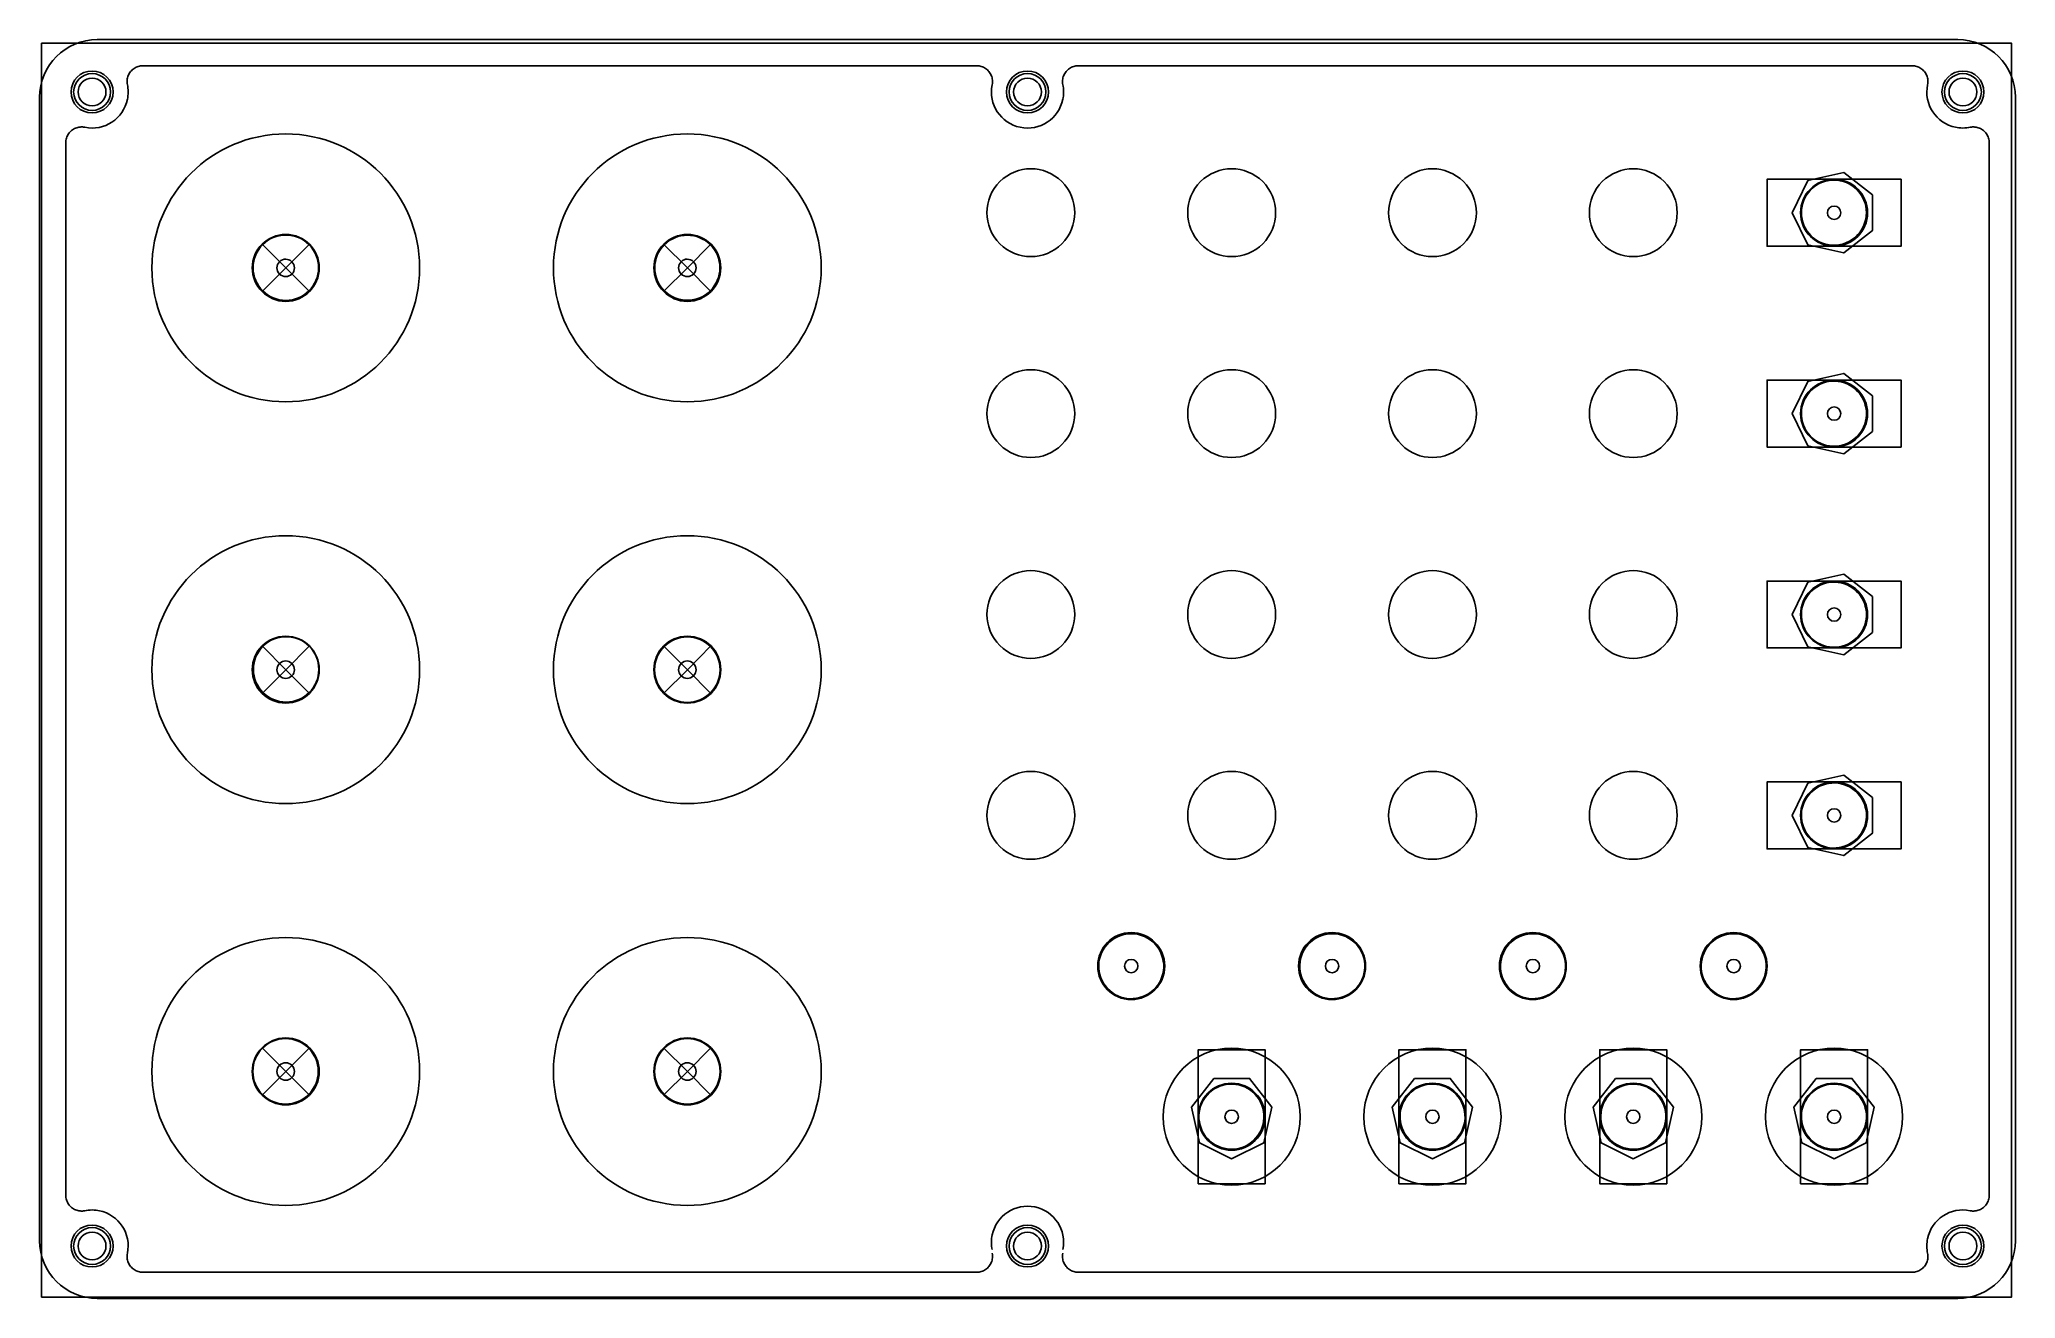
# Model space of a CAD drawing. Extents: x 8 to 196, y 4 to 123.
import ezdxf

# ---------------------------------------------------------------- set-up
doc = ezdxf.new("R2010")
doc.units = 0
doc.layers.add('knobs', color=7, linetype='CONTINUOUS')
doc.layers.add('pilot_hole_vectors', color=7, linetype='CONTINUOUS')

msp = doc.modelspace()

# ---------------------------------------------------------------- linework, layer by layer
at = {"layer": 'knobs', "color": 7}
for points in [[(190.429661, 123.429762), (13.945523, 123.429762)], [(18.264651, 120.940844), (18.154232, 120.936964), (18.044518, 120.924616), (17.935863, 120.904508), (17.829324, 120.876286), (17.724901, 120.840302), (17.623301, 120.796911), (17.525229, 120.745758), (17.43139, 120.687902), (17.342138, 120.623344), (17.257824, 120.552083), (17.178801, 120.474825), (17.105776, 120.391922), (17.039101, 120.30408), (16.979835, 120.2113), (16.926565, 120.114639), (16.881057, 120.014097), (16.842957, 119.91038), (16.812971, 119.804194), (16.790393, 119.696244), (16.776282, 119.58653), (16.770285, 119.476464), (16.772401, 119.366044), (16.782632, 119.25633), (16.801329, 119.147675)], [(18.264651, 120.940844), (97.370129, 120.940844)], [(98.833734, 119.147851), (98.852431, 119.256507), (98.862309, 119.36622), (98.864778, 119.476287), (98.858428, 119.586001), (98.844317, 119.695715), (98.822445, 119.804018), (98.792106, 119.909851), (98.754006, 120.013215), (98.70885, 120.113757), (98.655934, 120.210418), (98.595961, 120.302845), (98.529639, 120.39104), (98.456614, 120.474295), (98.378298, 120.551201), (98.293984, 120.622462), (98.204378, 120.687373), (98.110186, 120.745582), (98.012467, 120.796734), (97.910867, 120.840126), (97.806092, 120.876109), (97.6992, 120.904332), (97.590192, 120.924793), (97.480831, 120.93714), (97.370059, 120.94102)], [(107.005302, 120.940844), (106.894882, 120.936964), (106.784816, 120.924616), (106.67616, 120.904508), (106.569974, 120.876286), (106.465552, 120.840302), (106.363952, 120.796911), (106.265174, 120.745758), (106.172041, 120.687902), (106.082788, 120.623344), (105.998121, 120.552083), (105.919452, 120.474825), (105.846427, 120.391922), (105.779399, 120.30408), (105.71978, 120.2113), (105.667216, 120.114639), (105.621707, 120.014097), (105.583607, 119.91038), (105.553621, 119.804194), (105.530691, 119.696244), (105.516932, 119.58653), (105.510935, 119.476464), (105.512699, 119.366044), (105.523282, 119.25633), (105.54198, 119.147675)], [(107.005302, 120.940844), (186.11078, 120.940844)], [(187.574384, 119.147851), (187.593081, 119.256507), (187.602606, 119.36622), (187.605428, 119.476287), (187.599078, 119.586001), (187.584615, 119.695715), (187.562742, 119.804018), (187.533109, 119.909851), (187.494303, 120.013215), (187.449501, 120.113757), (187.396584, 120.210418), (187.336612, 120.302845), (187.269937, 120.39104), (187.197617, 120.474295), (187.118948, 120.551201), (187.034281, 120.622462), (186.945381, 120.687373), (186.850837, 120.745582), (186.753117, 120.796734), (186.651165, 120.840126), (186.54639, 120.876109), (186.439498, 120.904332), (186.331548, 120.924793), (186.221128, 120.93714), (186.111062, 120.94102)], [(8.461627, 117.957896), (8.461627, 9.52071)], [(195.913592, 9.520781), (195.913592, 117.957967)], [(12.753522, 115.109145), (12.644161, 115.12749), (12.534447, 115.13772), (12.424027, 115.139837), (12.313961, 115.133487), (12.204247, 115.119729), (12.095944, 115.097504), (11.989405, 115.067517), (11.886041, 115.029417), (11.7855, 114.984615), (11.688133, 114.931698), (11.595352, 114.871726), (11.507158, 114.805756), (11.423902, 114.733084), (11.346644, 114.654767), (11.275383, 114.570806), (11.210119, 114.481201), (11.151911, 114.387362), (11.100758, 114.289642), (11.057013, 114.188395), (11.02103, 114.083973), (10.992808, 113.977081), (10.972347, 113.868426), (10.96, 113.759065), (10.955766, 113.648645)], [(193.419347, 113.64861), (193.415114, 113.759029), (193.402767, 113.868391), (193.383364, 113.976693), (193.354436, 114.082879), (193.318806, 114.187654), (193.274708, 114.288902), (193.223556, 114.386621), (193.1657, 114.48046), (193.101142, 114.56936), (193.029528, 114.653321), (192.95227, 114.732343), (192.868661, 114.805015), (192.781172, 114.871338), (192.688392, 114.930957), (192.591025, 114.983874), (192.490483, 115.029382), (192.386414, 115.067482), (192.280228, 115.097468), (192.172278, 115.119693), (192.061858, 115.133452), (191.951792, 115.139802), (191.841372, 115.137685), (191.731306, 115.127454), (191.621592, 115.10911)], [(10.955696, 13.830596), (10.955696, 113.648716)], [(193.419347, 113.64861), (193.419347, 13.830491)], [(10.955696, 13.830596), (10.959929, 13.720177), (10.972276, 13.610816), (10.992385, 13.502513), (11.020607, 13.396327), (11.05659, 13.291905), (11.100335, 13.190657), (11.151487, 13.092585), (11.209343, 12.999099), (11.274607, 12.910199), (11.345868, 12.825885), (11.423479, 12.746863), (11.506382, 12.674191), (11.594223, 12.607516), (11.687004, 12.548249), (11.784018, 12.495332), (11.884912, 12.449824), (11.988629, 12.412077), (12.095168, 12.382091), (12.203118, 12.359513), (12.313185, 12.345402), (12.423604, 12.339405), (12.534023, 12.341521), (12.64409, 12.351752), (12.753451, 12.370449)], [(191.621662, 12.370555), (191.731376, 12.351505), (191.840737, 12.341627), (191.951157, 12.339511), (192.061223, 12.345508), (192.170937, 12.359619), (192.279593, 12.381491), (192.385779, 12.41183), (192.489143, 12.449577), (192.589685, 12.495086), (192.687051, 12.547649), (192.780537, 12.606916), (192.868732, 12.673591), (192.951635, 12.746263), (193.02854, 12.82458), (193.100154, 12.908541), (193.165065, 12.998147), (193.223626, 13.091986), (193.274779, 13.189705), (193.318171, 13.290952), (193.354507, 13.395374), (193.382729, 13.502619), (193.402837, 13.610569), (193.415185, 13.720283), (193.419418, 13.830702)], [(16.801329, 8.331532), (16.782632, 8.222523), (16.772754, 8.113162), (16.770285, 8.003448), (16.776282, 7.893029), (16.790393, 7.783668), (16.812618, 7.675718), (16.842957, 7.569532), (16.880704, 7.466168), (16.92586, 7.365979), (16.979129, 7.268965), (17.038749, 7.176184), (17.105424, 7.08799), (17.178096, 7.005087), (17.256765, 6.927829), (17.341079, 6.856921), (17.430685, 6.792009), (17.524524, 6.733801), (17.622596, 6.682648), (17.724196, 6.638551), (17.828971, 6.603273), (17.93551, 6.575051), (18.044165, 6.55459), (18.154232, 6.542243), (18.264651, 6.538009)], [(97.370059, 6.538009), (97.480831, 6.542243), (97.590192, 6.55459), (97.698848, 6.574698), (97.805386, 6.602921), (97.910161, 6.638551), (98.011761, 6.681943), (98.109481, 6.733448), (98.203673, 6.791304), (98.292925, 6.856215), (98.377239, 6.927476), (98.456261, 7.004382), (98.529286, 7.087637), (98.595609, 7.175479), (98.655228, 7.267554), (98.708145, 7.364568), (98.753653, 7.465109), (98.791753, 7.568826), (98.822092, 7.675012), (98.844317, 7.782962), (98.858428, 7.892323), (98.864778, 8.002743), (98.862661, 8.113162), (98.852431, 8.222523), (98.833734, 8.331532)], [(105.541838, 8.331532), (105.523141, 8.222523), (105.512558, 8.113162), (105.510794, 8.003448), (105.517144, 7.893029), (105.530902, 7.783668), (105.552775, 7.675718), (105.583466, 7.569532), (105.621213, 7.466168), (105.666722, 7.365979), (105.718933, 7.268965), (105.779258, 7.176184), (105.84558, 7.08799), (105.918605, 7.005087), (105.997275, 6.927829), (106.081236, 6.856921), (106.171194, 6.792009), (106.265386, 6.733801), (106.363105, 6.682648), (106.464352, 6.638551), (106.56948, 6.603273), (106.676019, 6.575051), (106.784675, 6.55459), (106.894388, 6.542243), (107.005161, 6.538009)], [(186.110921, 6.538009), (186.22134, 6.542243), (186.330701, 6.55459), (186.43971, 6.574698), (186.545543, 6.602921), (186.651023, 6.638551), (186.752271, 6.681943), (186.850343, 6.733448), (186.943829, 6.791304), (187.033435, 6.856215), (187.117748, 6.927476), (187.196771, 7.004382), (187.269796, 7.087637), (187.336118, 7.175479), (187.39609, 7.267554), (187.449007, 7.364568), (187.494515, 7.465109), (187.532968, 7.568826), (187.562601, 7.675012), (187.584826, 7.782962), (187.59929, 7.892323), (187.605287, 8.002743), (187.603171, 8.113162), (187.59294, 8.222523), (187.574243, 8.331532)], [(97.370059, 6.538009), (18.264581, 6.538009)], [(186.110921, 6.538009), (107.005443, 6.538009)], [(13.945523, 4.049974), (190.429661, 4.049974)]]:
    msp.add_lwpolyline(points, dxfattribs=at)
for points in [[(14.764426, 118.455207), (14.764426, 118.455207)], [(15.194709, 118.455207), (15.194709, 118.455207)], [(15.441406, 118.455207), (15.441406, 118.455207)], [(103.505111, 118.455207), (103.505111, 118.455207)], [(103.935041, 118.455207), (103.935041, 118.455207)], [(104.181704, 118.455207), (104.181704, 118.455207)], [(192.245232, 118.455207), (192.245232, 118.455207)], [(192.675868, 118.455207), (192.675868, 118.455207)], [(192.92253, 118.455207), (192.92253, 118.455207)], [(14.764426, 9.023646), (14.764426, 9.023646)], [(15.194709, 9.023646), (15.194709, 9.023646)], [(15.441406, 9.023646), (15.441406, 9.023646)], [(103.505111, 9.023646), (103.505111, 9.023646)], [(103.935041, 9.023646), (103.935041, 9.023646)], [(104.181704, 9.023646), (104.181704, 9.023646)], [(192.245232, 9.023646), (192.245232, 9.023646)], [(192.675868, 9.023646), (192.675868, 9.023646)], [(192.92253, 9.023646), (192.92253, 9.023646)]]:
    msp.add_lwpolyline(points, close=True, dxfattribs=at)
at = {"layer": 'knobs', "color": 1}
for points in [[(31.817315, 114.475944), (31.817315, 114.475944)], [(69.917315, 114.475944), (69.917315, 114.475944)], [(182.335775, 108.702983), (179.616917, 110.816827), (176.225664, 110.062236), (174.716481, 107.00718), (176.225664, 103.952125), (179.616917, 103.196827), (182.335775, 105.31173), (182.335775, 108.702983), (182.335775, 108.702983)], [(178.706009, 107.641228), (178.706009, 107.641228)], [(31.817315, 104.950592), (31.817315, 104.950592)], [(69.917315, 104.950592), (69.917315, 104.950592)], [(178.703963, 103.832321), (178.703963, 103.832321)], [(32.401092, 102.359368), (32.401092, 102.359368)], [(70.501092, 102.359368), (70.501092, 102.359368)], [(182.335775, 89.652983), (179.616917, 91.766827), (176.225664, 91.012236), (174.716481, 87.95718), (176.225664, 84.902125), (179.616917, 84.146827), (182.335775, 86.26173), (182.335775, 89.652983), (182.335775, 89.652983)], [(178.706009, 88.591228), (178.706009, 88.591228)], [(178.703963, 84.782321), (178.703963, 84.782321)], [(31.817315, 76.37665), (31.817315, 76.37665)], [(69.917315, 76.376297), (69.917315, 76.376297)], [(182.335775, 70.602983), (179.616917, 72.716827), (176.225664, 71.962236), (174.716481, 68.90718), (176.225664, 65.852125), (179.616917, 65.096827), (182.335775, 67.21173), (182.335775, 70.602983), (182.335775, 70.602983)], [(178.706009, 69.541228), (178.706009, 69.541228)], [(31.817315, 66.851297), (31.817315, 66.851297)], [(69.917315, 66.850944), (69.917315, 66.850944)], [(178.703963, 65.732321), (178.703963, 65.732321)], [(32.401092, 64.260074), (32.401092, 64.260074)], [(70.501092, 64.259721), (70.501092, 64.259721)], [(182.335775, 51.553336), (179.616917, 53.66718), (176.225664, 52.912589), (174.716481, 49.857533), (176.225664, 46.802477), (179.616917, 46.04718), (182.335775, 48.162436), (182.335775, 51.553336), (182.335775, 51.553336)], [(178.705339, 50.493627), (178.705339, 50.493627)], [(178.703963, 46.682674), (178.703963, 46.682674)], [(31.817315, 38.27665), (31.817315, 38.27665)], [(69.917315, 38.27665), (69.917315, 38.27665)], [(112.66421, 35.571197), (112.66421, 35.571197)], [(115.204633, 35.571197), (115.204633, 35.571197)], [(131.71421, 35.571197), (131.71421, 35.571197)], [(134.254633, 35.571197), (134.254633, 35.571197)], [(150.76421, 35.571197), (150.76421, 35.571197)], [(153.304633, 35.571197), (153.304633, 35.571197)], [(169.81421, 35.571197), (169.81421, 35.571197)], [(172.354633, 35.571197), (172.354633, 35.571197)], [(31.817315, 28.751297), (31.817315, 28.751297)], [(69.917315, 28.751297), (69.917315, 28.751297)], [(121.554633, 27.785991), (121.554633, 27.785991)], [(140.605339, 27.785991), (140.605339, 27.785991)], [(159.655339, 27.785991), (159.655339, 27.785991)], [(178.705339, 27.785991), (178.705339, 27.785991)], [(32.401092, 26.159897), (32.401092, 26.159897)], [(70.501092, 26.159897), (70.501092, 26.159897)], [(119.858972, 24.915509), (117.744422, 22.196651), (118.499013, 18.805398), (121.554069, 17.296215), (124.609125, 18.805398), (125.364069, 22.196651), (123.249519, 24.915509), (119.858972, 24.915509), (119.858972, 24.915509)], [(138.908972, 24.915509), (136.794422, 22.196651), (137.549013, 18.805398), (140.604069, 17.296215), (143.659125, 18.805398), (144.414069, 22.196651), (142.299519, 24.915509), (138.908972, 24.915509), (138.908972, 24.915509)], [(157.958972, 24.915509), (155.844422, 22.196651), (156.599013, 18.805398), (159.654069, 17.296215), (162.709125, 18.805398), (163.464069, 22.196651), (161.349519, 24.915509), (157.958972, 24.915509), (157.958972, 24.915509)], [(177.008972, 24.915509), (174.894422, 22.196651), (175.649013, 18.805398), (178.704069, 17.296215), (181.759125, 18.805398), (182.514069, 22.196651), (180.399519, 24.915509), (177.008972, 24.915509), (177.008972, 24.915509)], [(122.18921, 21.283344), (122.18921, 21.283344)], [(124.728963, 21.283697), (124.728963, 21.283697)], [(141.23921, 21.283344), (141.23921, 21.283344)], [(143.778963, 21.283697), (143.778963, 21.283697)], [(160.28854, 21.283344), (160.28854, 21.283344)], [(162.828963, 21.283697), (162.828963, 21.283697)], [(179.33921, 21.283344), (179.33921, 21.283344)], [(181.878963, 21.283697), (181.878963, 21.283697)]]:
    msp.add_lwpolyline(points, close=True, dxfattribs=at)
at = {"layer": 'knobs', "color": 4}
for points in [[(172.354069, 103.832321), (185.054069, 103.832321), (185.054069, 110.182321), (172.354069, 110.182321), (172.354069, 103.832321), (172.354069, 103.832321)], [(172.354069, 84.782321), (185.054069, 84.782321), (185.054069, 91.132321), (172.354069, 91.132321), (172.354069, 84.782321), (172.354069, 84.782321)], [(172.354069, 65.732321), (185.054069, 65.732321), (185.054069, 72.082321), (172.354069, 72.082321), (172.354069, 65.732321), (172.354069, 65.732321)], [(172.354069, 46.682674), (185.054069, 46.682674), (185.054069, 53.032674), (172.354069, 53.032674), (172.354069, 46.682674), (172.354069, 46.682674)], [(118.379069, 14.933732), (124.729069, 14.933732), (124.729069, 27.633732), (118.379069, 27.633732), (118.379069, 14.933732), (118.379069, 14.933732)], [(137.429069, 14.933732), (143.779069, 14.933732), (143.779069, 27.633732), (137.429069, 27.633732), (137.429069, 14.933732), (137.429069, 14.933732)], [(156.479069, 14.933732), (162.829069, 14.933732), (162.829069, 27.633732), (156.479069, 27.633732), (156.479069, 14.933732), (156.479069, 14.933732)], [(175.529069, 14.933732), (181.879069, 14.933732), (181.879069, 27.633732), (175.529069, 27.633732), (175.529069, 14.933732), (175.529069, 14.933732)]]:
    msp.add_lwpolyline(points, close=True, dxfattribs=at)
at = {"layer": 'knobs', "color": 1}
for points in [[(31.817668, 101.775274), (29.571885, 104.020705)], [(31.817668, 101.775274), (34.062393, 104.020705)], [(69.917668, 101.775274), (67.671885, 104.020705)], [(69.917668, 101.775274), (72.162393, 104.020705)], [(31.817668, 101.775274), (29.571885, 99.530549)], [(31.817668, 101.775274), (34.062393, 99.530549)], [(69.917668, 101.775274), (67.671885, 99.530549)], [(69.917668, 101.775274), (72.162393, 99.530549)], [(31.817668, 63.675944), (29.571885, 65.921375)], [(31.817668, 63.675944), (34.062393, 65.921375)], [(69.917668, 63.675592), (67.671885, 65.921022)], [(69.917668, 63.675592), (72.162393, 65.921022)], [(31.817668, 63.675944), (29.571885, 61.431219)], [(31.817668, 63.675944), (34.062393, 61.431219)], [(69.917668, 63.675592), (67.671885, 61.430867)], [(69.917668, 63.675592), (72.162393, 61.430867)], [(31.817668, 25.575944), (29.571885, 27.821022)], [(31.817668, 25.575944), (34.062393, 27.821022)], [(69.917668, 25.575944), (67.671885, 27.821022)], [(69.917668, 25.575944), (72.162393, 27.821022)], [(31.817668, 25.575944), (29.571885, 23.331219)], [(31.817668, 25.575944), (34.062393, 23.331219)], [(69.917668, 25.575944), (67.671885, 23.331219)], [(69.917668, 25.575944), (72.162393, 23.331219)]]:
    msp.add_lwpolyline(points, dxfattribs=at)
at = {"layer": 'knobs', "color": 7}
for points in [[(13.945523, 123.429762), (10.916925, 123.429762), (8.461592, 120.980073), (8.461592, 117.957826)], [(195.913592, 117.957896), (195.913592, 120.980144), (193.458611, 123.429832), (190.429661, 123.429832)], [(13.447153, 120.444874), (12.345781, 120.444874), (11.453253, 119.55411), (11.453253, 118.455207)], [(13.447048, 120.198635), (12.4822, 120.198635), (11.699739, 119.41829), (11.699739, 118.455207)], [(15.194709, 118.455207), (15.194709, 119.41829), (14.412248, 120.198635), (13.447048, 120.198635)], [(15.441406, 118.455207), (15.441406, 119.55411), (14.548526, 120.444874), (13.447153, 120.444874)], [(102.188156, 120.444874), (101.086784, 120.444874), (100.193904, 119.55411), (100.193904, 118.455207)], [(102.187733, 120.198635), (101.222886, 120.198635), (100.440425, 119.41829), (100.440425, 118.455207)], [(103.935041, 118.455207), (103.935041, 119.41829), (103.152933, 120.198635), (102.187733, 120.198635)], [(104.181704, 118.455207), (104.181704, 119.55411), (103.288823, 120.444874), (102.188156, 120.444874)], [(190.92863, 120.444874), (189.827611, 120.444874), (188.934378, 119.55411), (188.934378, 118.455207)], [(190.92856, 120.198635), (189.96336, 120.198635), (189.181251, 119.41829), (189.181251, 118.455207)], [(192.675868, 118.455207), (192.675868, 119.41829), (191.893054, 120.198635), (190.92856, 120.198635)], [(192.92253, 118.455207), (192.92253, 119.55411), (192.02965, 120.444874), (190.92863, 120.444874)], [(11.453253, 118.455207), (11.453253, 117.356304), (12.345781, 116.465541), (13.447153, 116.465541)], [(11.699739, 118.455207), (11.699739, 117.492477), (12.4822, 116.711779), (13.447048, 116.711779)], [(13.447153, 119.769657), (12.719726, 119.769657), (12.130234, 119.181224), (12.130234, 118.455207)], [(12.130234, 118.455207), (12.130234, 117.729543), (12.720078, 117.14111), (13.447153, 117.14111)], [(13.447048, 116.711779), (14.412248, 116.711779), (15.194709, 117.492477), (15.194709, 118.455207)], [(14.764426, 118.455207), (14.764426, 119.181224), (14.174581, 119.769657), (13.447153, 119.769657)], [(13.447153, 117.14111), (14.174581, 117.141463), (14.764426, 117.729896), (14.764426, 118.455207)], [(13.447153, 116.465541), (14.548526, 116.465541), (15.441406, 117.356304), (15.441406, 118.455207)], [(16.801294, 117.763092), (16.895838, 118.129276), (16.895838, 118.781562), (16.801294, 119.147392)], [(98.833734, 119.147851), (98.450617, 117.299648), (99.641595, 115.491309), (101.494031, 115.109251)], [(100.193904, 118.455207), (100.193904, 117.356304), (101.086784, 116.465541), (102.188156, 116.465541)], [(100.440425, 118.455207), (100.440425, 117.492477), (101.222886, 116.711779), (102.187733, 116.711779)], [(102.188192, 119.769657), (101.460764, 119.769657), (100.871272, 119.181224), (100.871272, 118.455207)], [(100.871272, 118.455207), (100.871272, 117.729543), (101.461117, 117.14111), (102.188192, 117.14111)], [(102.187733, 116.711779), (103.152933, 116.711779), (103.935041, 117.492477), (103.935041, 118.455207)], [(102.188156, 116.465541), (103.288823, 116.465541), (104.181704, 117.356304), (104.181704, 118.455207)], [(103.505111, 118.455207), (103.505111, 119.181224), (102.915267, 119.769657), (102.188192, 119.769657)], [(102.188192, 117.14111), (102.915267, 117.141463), (103.505111, 117.729896), (103.505111, 118.455207)], [(105.541803, 117.763198), (105.636348, 118.129382), (105.636348, 118.781668), (105.541803, 119.147498)], [(187.574384, 119.147851), (187.191267, 117.299648), (188.381892, 115.491309), (190.234681, 115.109251)], [(188.934378, 118.455207), (188.934378, 117.356304), (189.827611, 116.465541), (190.92863, 116.465541)], [(189.181251, 118.455207), (189.181251, 117.492477), (189.96336, 116.711779), (190.92856, 116.711779)], [(190.928666, 119.769657), (190.200885, 119.769657), (189.611041, 119.181224), (189.611041, 118.455207)], [(189.611041, 118.455207), (189.611041, 117.729543), (190.200885, 117.14111), (190.928666, 117.14111)], [(190.92856, 116.711779), (191.893054, 116.711779), (192.675868, 117.492477), (192.675868, 118.455207)], [(190.92863, 116.465541), (192.02965, 116.465893), (192.92253, 117.356304), (192.92253, 118.455207)], [(192.245232, 118.455207), (192.245232, 119.181224), (191.655388, 119.769657), (190.928666, 119.769657)], [(190.928666, 117.14111), (191.655388, 117.141463), (192.245232, 117.729896), (192.245232, 118.455207)], [(12.753522, 115.109145), (14.605605, 114.727087), (16.418177, 115.91489), (16.801294, 117.763092)], [(101.494031, 115.109251), (103.346114, 114.727193), (105.158686, 115.914995), (105.541803, 117.763198)], [(190.234681, 115.109251), (190.601217, 115.014354), (191.255267, 115.014354), (191.622509, 115.109251)], [(14.141032, 12.369779), (13.774143, 12.464676), (13.120446, 12.464676), (12.753557, 12.369779)], [(16.801329, 8.331532), (17.184446, 10.179382), (15.993468, 11.987368), (14.141032, 12.369779)], [(102.881541, 12.722557), (101.029105, 13.104968), (99.216886, 11.916459), (98.833769, 10.068962)], [(105.541838, 8.684309), (105.924955, 10.532159), (104.733977, 12.340146), (102.881541, 12.722557)], [(191.621662, 12.370555), (189.769579, 12.752261), (187.956654, 11.564458), (187.573537, 9.716961)], [(8.461627, 9.520781), (8.461627, 6.499592), (10.916961, 4.049197), (13.945558, 4.049197)], [(13.447153, 11.013666), (12.345781, 11.013666), (11.453253, 10.122902), (11.453253, 9.023646)], [(13.447048, 10.767074), (12.4822, 10.767074), (11.699739, 9.986377), (11.699739, 9.023646)], [(13.447153, 10.338096), (12.719726, 10.338096), (12.130234, 9.749663), (12.130234, 9.023646)], [(15.194709, 9.023646), (15.194709, 9.986377), (14.412248, 10.767074), (13.447048, 10.767074)], [(15.441406, 9.023646), (15.441406, 10.122196), (14.548526, 11.013666), (13.447153, 11.013666)], [(14.764426, 9.023646), (14.764426, 9.749663), (14.174581, 10.338096), (13.447153, 10.338096)], [(98.833769, 10.068962), (98.738872, 9.702779), (98.738872, 9.05014), (98.833769, 8.684309)], [(102.188156, 11.013666), (101.086784, 11.013666), (100.193904, 10.122902), (100.193904, 9.023646)], [(102.187733, 10.767074), (101.222886, 10.767074), (100.440425, 9.986377), (100.440425, 9.023646)], [(102.188192, 10.338096), (101.460764, 10.338096), (100.871272, 9.749663), (100.871272, 9.023646)], [(103.935041, 9.023646), (103.935041, 9.986377), (103.152933, 10.767074), (102.187733, 10.767074)], [(104.181704, 9.023646), (104.181704, 10.122196), (103.288823, 11.013666), (102.188156, 11.013666)], [(103.505111, 9.023646), (103.505111, 9.749663), (102.915267, 10.338096), (102.188192, 10.338096)], [(187.573537, 9.716961), (187.479346, 9.350424), (187.479346, 8.698138), (187.573537, 8.332308)], [(190.92863, 11.013666), (189.827611, 11.013666), (188.934378, 10.122902), (188.934378, 9.023646)], [(190.92856, 10.767074), (189.96336, 10.767074), (189.181251, 9.986377), (189.181251, 9.023646)], [(190.928666, 10.338096), (190.200885, 10.338096), (189.611041, 9.749663), (189.611041, 9.023646)], [(190.429661, 4.049974), (193.458611, 4.049974), (195.913592, 6.49931), (195.913592, 9.521557)], [(192.675868, 9.023646), (192.675868, 9.986377), (191.893054, 10.767074), (190.92856, 10.767074)], [(192.92253, 9.023646), (192.92253, 10.122196), (192.02965, 11.013666), (190.92863, 11.013666)], [(192.245232, 9.023646), (192.245232, 9.749663), (191.655388, 10.338096), (190.928666, 10.338096)], [(11.453253, 9.023646), (11.453253, 7.925096), (12.345781, 7.03398), (13.447153, 7.03398)], [(11.699739, 9.023646), (11.699739, 8.060916), (12.4822, 7.280219), (13.447048, 7.280219)], [(12.130234, 9.023646), (12.130234, 8.29763), (12.720078, 7.709196), (13.447153, 7.709196)], [(13.447048, 7.280219), (14.412248, 7.280219), (15.194709, 8.060916), (15.194709, 9.023646)], [(13.447153, 7.709196), (14.174581, 7.709902), (14.764426, 8.298335), (14.764426, 9.023646)], [(13.447153, 7.03398), (14.548526, 7.03398), (15.441406, 7.925096), (15.441406, 9.023646)], [(100.193904, 9.023646), (100.193904, 7.925096), (101.086784, 7.03398), (102.188156, 7.03398)], [(100.440425, 9.023646), (100.440425, 8.060916), (101.222886, 7.280219), (102.187733, 7.280219)], [(100.871272, 9.023646), (100.871272, 8.29763), (101.461117, 7.709196), (102.188192, 7.709196)], [(102.187733, 7.280219), (103.152933, 7.280219), (103.935041, 8.060916), (103.935041, 9.023646)], [(102.188156, 7.03398), (103.288823, 7.03398), (104.181704, 7.925096), (104.181704, 9.023646)], [(102.188192, 7.709196), (102.915267, 7.709902), (103.505111, 8.298335), (103.505111, 9.023646)], [(188.934378, 9.023646), (188.934378, 7.925096), (189.827611, 7.03398), (190.92863, 7.03398)], [(189.181251, 9.023646), (189.181251, 8.060916), (189.96336, 7.280219), (190.92856, 7.280219)], [(189.611041, 9.023646), (189.611041, 8.29763), (190.200885, 7.709196), (190.928666, 7.709196)], [(190.92856, 7.280219), (191.893054, 7.280219), (192.675868, 8.060916), (192.675868, 9.023646)], [(190.92863, 7.03398), (192.02965, 7.03398), (192.92253, 7.925096), (192.92253, 9.023646)], [(190.928666, 7.709196), (191.655388, 7.709902), (192.245232, 8.298335), (192.245232, 9.023646)]]:
    msp.add_open_spline(points, degree=3, dxfattribs=at)
at = {"layer": 'knobs', "color": 1}
for points in [[(19.117315, 101.775944), (19.117315, 108.789872), (24.803388, 114.475944), (31.817315, 114.475944)], [(31.817315, 114.475944), (38.831243, 114.475944), (44.517315, 108.789872), (44.517315, 101.775944)], [(57.217315, 101.775944), (57.217315, 108.789872), (62.903388, 114.475944), (69.917315, 114.475944)], [(69.917315, 114.475944), (76.931243, 114.475944), (82.617315, 108.789872), (82.617315, 101.775944)], [(178.703963, 110.182321), (176.950305, 110.182321), (175.528963, 108.76098), (175.528963, 107.007321)], [(181.878963, 107.007321), (181.878963, 108.76098), (180.457621, 110.182321), (178.703963, 110.182321)], [(175.528963, 107.007321), (175.528963, 105.254016), (176.950305, 103.832321), (178.703963, 103.832321)], [(178.706009, 107.641228), (178.355348, 107.641228), (178.070656, 107.356889), (178.070656, 107.006228)], [(178.070656, 107.006228), (178.070656, 106.655567), (178.355348, 106.371228), (178.706009, 106.371228)], [(178.703963, 103.832321), (180.457621, 103.832321), (181.878963, 105.253663), (181.878963, 107.007321)], [(179.340656, 107.006228), (179.339951, 107.356889), (179.05667, 107.641228), (178.706009, 107.641228)], [(178.706009, 106.371228), (179.05667, 106.371228), (179.340656, 106.655567), (179.340656, 107.006228)], [(28.642315, 101.775592), (28.642315, 103.52925), (30.063657, 104.950592), (31.817315, 104.950592)], [(31.817315, 104.950592), (33.570974, 104.950592), (34.992315, 103.52925), (34.992315, 101.775592)], [(66.742315, 101.775592), (66.742315, 103.52925), (68.163657, 104.950592), (69.917315, 104.950592)], [(69.917315, 104.950592), (71.670974, 104.950592), (73.092315, 103.52925), (73.092315, 101.775592)], [(31.817315, 89.075944), (24.803388, 89.075944), (19.117315, 94.762017), (19.117315, 101.775944)], [(31.817315, 98.600592), (30.063657, 98.600592), (28.642315, 100.021933), (28.642315, 101.775592)], [(31.231986, 102.360779), (30.908136, 102.036929), (30.910959, 101.513407), (31.233398, 101.190968)], [(32.401092, 102.359368), (32.079359, 102.681807), (31.555131, 102.683924), (31.231986, 102.360779)], [(44.517315, 101.775944), (44.517315, 94.762017), (38.831243, 89.075944), (31.817315, 89.075944)], [(34.992315, 101.775592), (34.992315, 100.021933), (33.570974, 98.600592), (31.817315, 98.600592)], [(32.402503, 101.190263), (32.726353, 101.513407), (32.723531, 102.036929), (32.401092, 102.359368)], [(69.917315, 89.075944), (62.903388, 89.075944), (57.217315, 94.762017), (57.217315, 101.775944)], [(69.917315, 98.600592), (68.163657, 98.600592), (66.742315, 100.021933), (66.742315, 101.775592)], [(69.331986, 102.360779), (69.008136, 102.036929), (69.010959, 101.513407), (69.333398, 101.190968)], [(70.501092, 102.359368), (70.179359, 102.681807), (69.655131, 102.683924), (69.331986, 102.360779)], [(82.617315, 101.775944), (82.617315, 94.762017), (76.931243, 89.075944), (69.917315, 89.075944)], [(73.092315, 101.775592), (73.092315, 100.021933), (71.670974, 98.600592), (69.917315, 98.600592)], [(70.502503, 101.190263), (70.826353, 101.513407), (70.823531, 102.036929), (70.501092, 102.359368)], [(31.233398, 101.190968), (31.555836, 100.869235), (32.079359, 100.866413), (32.402503, 101.190263)], [(69.333398, 101.190968), (69.655836, 100.869235), (70.179359, 100.866413), (70.502503, 101.190263)], [(178.703963, 91.132321), (176.950305, 91.132321), (175.528963, 89.71098), (175.528963, 87.957321)], [(181.878963, 87.957321), (181.878963, 89.71098), (180.457621, 91.132321), (178.703963, 91.132321)], [(178.706009, 88.591228), (178.355348, 88.591228), (178.070656, 88.306889), (178.070656, 87.956228)], [(179.340656, 87.956228), (179.339951, 88.306889), (179.05667, 88.591228), (178.706009, 88.591228)], [(175.528963, 87.957321), (175.528963, 86.204016), (176.950305, 84.782321), (178.703963, 84.782321)], [(178.070656, 87.956228), (178.070656, 87.605567), (178.355348, 87.321228), (178.706009, 87.321228)], [(178.703963, 84.782321), (180.457621, 84.782321), (181.878963, 86.203663), (181.878963, 87.957321)], [(178.706009, 87.321228), (179.05667, 87.321228), (179.340656, 87.605567), (179.340656, 87.956228)], [(19.117315, 63.67665), (19.117315, 70.690578), (24.803388, 76.37665), (31.817315, 76.37665)], [(31.817315, 76.37665), (38.831243, 76.37665), (44.517315, 70.690578), (44.517315, 63.67665)], [(57.217315, 63.676297), (57.217315, 70.690225), (62.903388, 76.376297), (69.917315, 76.376297)], [(69.917315, 76.376297), (76.931243, 76.376297), (82.617315, 70.690225), (82.617315, 63.676297)], [(178.703963, 72.082321), (176.950305, 72.082321), (175.528963, 70.66098), (175.528963, 68.907321)], [(181.878963, 68.907321), (181.878963, 70.66098), (180.457621, 72.082321), (178.703963, 72.082321)], [(178.706009, 69.541228), (178.355348, 69.541228), (178.070656, 69.256889), (178.070656, 68.906228)], [(179.340656, 68.906228), (179.339951, 69.256889), (179.05667, 69.541228), (178.706009, 69.541228)], [(175.528963, 68.907321), (175.528963, 67.154016), (176.950305, 65.732321), (178.703963, 65.732321)], [(178.070656, 68.906228), (178.070656, 68.555567), (178.355348, 68.271228), (178.706009, 68.271228)], [(178.703963, 65.732321), (180.457621, 65.732321), (181.878963, 67.153663), (181.878963, 68.907321)], [(178.706009, 68.271228), (179.05667, 68.271228), (179.340656, 68.555567), (179.340656, 68.906228)], [(28.642315, 63.676297), (28.642315, 65.429956), (30.063657, 66.851297), (31.817315, 66.851297)], [(31.817315, 66.851297), (33.570974, 66.851297), (34.992315, 65.429956), (34.992315, 63.676297)], [(66.742315, 63.675944), (66.742315, 65.429603), (68.163657, 66.850944), (69.917315, 66.850944)], [(69.917315, 66.850944), (71.670974, 66.850944), (73.092315, 65.429603), (73.092315, 63.675944)], [(31.231986, 64.261485), (30.908136, 63.937635), (30.910959, 63.414113), (31.233398, 63.091674)], [(32.401092, 64.260074), (32.079359, 64.582513), (31.555131, 64.584629), (31.231986, 64.261485)], [(32.402503, 63.090968), (32.726353, 63.414113), (32.723531, 63.937635), (32.401092, 64.260074)], [(69.331986, 64.261132), (69.008136, 63.937282), (69.010959, 63.41376), (69.333398, 63.091321)], [(70.501092, 64.259721), (70.179359, 64.58216), (69.655131, 64.584277), (69.331986, 64.261132)], [(70.502503, 63.090616), (70.826353, 63.41376), (70.823531, 63.937282), (70.501092, 64.259721)], [(31.817315, 50.97665), (24.803388, 50.97665), (19.117315, 56.662722), (19.117315, 63.67665)], [(31.817315, 60.501297), (30.063657, 60.501297), (28.642315, 61.922639), (28.642315, 63.676297)], [(31.233398, 63.091674), (31.555836, 62.769941), (32.079359, 62.767118), (32.402503, 63.090968)], [(44.517315, 63.67665), (44.517315, 56.662722), (38.831243, 50.97665), (31.817315, 50.97665)], [(34.992315, 63.676297), (34.992315, 61.922639), (33.570974, 60.501297), (31.817315, 60.501297)], [(69.917315, 50.976297), (62.903388, 50.976297), (57.217315, 56.662017), (57.217315, 63.676297)], [(69.917315, 60.500944), (68.163657, 60.500944), (66.742315, 61.922286), (66.742315, 63.675944)], [(69.333398, 63.091321), (69.655836, 62.769588), (70.179359, 62.766766), (70.502503, 63.090616)], [(82.617315, 63.676297), (82.617315, 56.662017), (76.931243, 50.976297), (69.917315, 50.976297)], [(73.092315, 63.675944), (73.092315, 61.922286), (71.670974, 60.500944), (69.917315, 60.500944)], [(178.703963, 53.032674), (176.950305, 53.032674), (175.528963, 51.611332), (175.528963, 49.857674)], [(181.878963, 49.857674), (181.878963, 51.611332), (180.457621, 53.032674), (178.703963, 53.032674)], [(175.528963, 49.857674), (175.528963, 48.104369), (176.950305, 46.682674), (178.703963, 46.682674)], [(178.705339, 50.493627), (178.354678, 50.493627), (178.069986, 50.209288), (178.069986, 49.858627)], [(178.069986, 49.858627), (178.069986, 49.507965), (178.354678, 49.223274), (178.705339, 49.223274)], [(178.703963, 46.682674), (180.457621, 46.682674), (181.878963, 48.103663), (181.878963, 49.857674)], [(179.339986, 49.858627), (179.339986, 50.209288), (179.056, 50.493627), (178.705339, 50.493627)], [(178.705339, 49.223274), (179.056, 49.223274), (179.339986, 49.507965), (179.339986, 49.858627)], [(19.117315, 25.57665), (19.117315, 32.590578), (24.803388, 38.27665), (31.817315, 38.27665)], [(31.817315, 38.27665), (38.831243, 38.27665), (44.517315, 32.590578), (44.517315, 25.57665)], [(57.217315, 25.57665), (57.217315, 32.590578), (62.903388, 38.27665), (69.917315, 38.27665)], [(69.917315, 38.27665), (76.931243, 38.27665), (82.617315, 32.590578), (82.617315, 25.57665)], [(112.029633, 38.746197), (110.275622, 38.746197), (108.854633, 37.324856), (108.854633, 35.571197)], [(115.204633, 35.571197), (115.204633, 37.324856), (113.783292, 38.746197), (112.029633, 38.746197)], [(131.079633, 38.746197), (129.325975, 38.746197), (127.904633, 37.324856), (127.904633, 35.571197)], [(134.254633, 35.571197), (134.254633, 37.324856), (132.833292, 38.746197), (131.079633, 38.746197)], [(150.129633, 38.746197), (148.375975, 38.746197), (146.954633, 37.324856), (146.954633, 35.571197)], [(153.304633, 35.571197), (153.304633, 37.324856), (151.883292, 38.746197), (150.129633, 38.746197)], [(169.179633, 38.746197), (167.425975, 38.746197), (166.004633, 37.324856), (166.004633, 35.571197)], [(172.354633, 35.571197), (172.354633, 37.324856), (170.933292, 38.746197), (169.179633, 38.746197)], [(112.029563, 36.20655), (111.678902, 36.20655), (111.393857, 35.921858), (111.393857, 35.571197)], [(112.66421, 35.571197), (112.66421, 35.921858), (112.380224, 36.20655), (112.029563, 36.20655)], [(131.079563, 36.20655), (130.728902, 36.20655), (130.44421, 35.921858), (130.44421, 35.571197)], [(131.71421, 35.571197), (131.71421, 35.921858), (131.430224, 36.20655), (131.079563, 36.20655)], [(150.129563, 36.20655), (149.778902, 36.20655), (149.49421, 35.921858), (149.49421, 35.571197)], [(150.76421, 35.571197), (150.76421, 35.921858), (150.480224, 36.20655), (150.129563, 36.20655)], [(169.179563, 36.20655), (168.828902, 36.20655), (168.54421, 35.921858), (168.54421, 35.571197)], [(169.81421, 35.571197), (169.81421, 35.921858), (169.530224, 36.20655), (169.179563, 36.20655)], [(108.854633, 35.571197), (108.854633, 33.817539), (110.275622, 32.396197), (112.029633, 32.396197)], [(111.393857, 35.571197), (111.393857, 35.220536), (111.678902, 34.93655), (112.029563, 34.93655)], [(112.029563, 34.93655), (112.380224, 34.93655), (112.66421, 35.220536), (112.66421, 35.571197)], [(112.029633, 32.396197), (113.783292, 32.396197), (115.204633, 33.817539), (115.204633, 35.571197)], [(127.904633, 35.571197), (127.904633, 33.817539), (129.325975, 32.396197), (131.079633, 32.396197)], [(130.44421, 35.571197), (130.44421, 35.220536), (130.728902, 34.93655), (131.079563, 34.93655)], [(131.079563, 34.93655), (131.430224, 34.93655), (131.71421, 35.220536), (131.71421, 35.571197)], [(131.079633, 32.396197), (132.833292, 32.396197), (134.254633, 33.817539), (134.254633, 35.571197)], [(146.954633, 35.571197), (146.954633, 33.817539), (148.375975, 32.396197), (150.129633, 32.396197)], [(149.49421, 35.571197), (149.49421, 35.220536), (149.778902, 34.93655), (150.129563, 34.93655)], [(150.129563, 34.93655), (150.480224, 34.93655), (150.76421, 35.220536), (150.76421, 35.571197)], [(150.129633, 32.396197), (151.883292, 32.396197), (153.304633, 33.817539), (153.304633, 35.571197)], [(166.004633, 35.571197), (166.004633, 33.817539), (167.425975, 32.396197), (169.179633, 32.396197)], [(168.54421, 35.571197), (168.54421, 35.220536), (168.828902, 34.93655), (169.179563, 34.93655)], [(169.179563, 34.93655), (169.530224, 34.93655), (169.81421, 35.220536), (169.81421, 35.571197)], [(169.179633, 32.396197), (170.933292, 32.396197), (172.354633, 33.817539), (172.354633, 35.571197)], [(28.642315, 25.576297), (28.642315, 27.329956), (30.063657, 28.751297), (31.817315, 28.751297)], [(31.817315, 28.751297), (33.570974, 28.751297), (34.992315, 27.329956), (34.992315, 25.576297)], [(66.742315, 25.576297), (66.742315, 27.329956), (68.163657, 28.751297), (69.917315, 28.751297)], [(69.917315, 28.751297), (71.670974, 28.751297), (73.092315, 27.329956), (73.092315, 25.576297)], [(32.401092, 26.159897), (32.079359, 26.482336), (31.555131, 26.484453), (31.231986, 26.161309)], [(70.501092, 26.159897), (70.179359, 26.482336), (69.655131, 26.484453), (69.331986, 26.161309)], [(115.052233, 21.283591), (115.052233, 24.874869), (117.963356, 27.785991), (121.554633, 27.785991)], [(121.554633, 27.785991), (125.145911, 27.785991), (128.057033, 24.874869), (128.057033, 21.283591)], [(134.102939, 21.283591), (134.102939, 24.874869), (137.014061, 27.785991), (140.605339, 27.785991)], [(140.605339, 27.785991), (144.196617, 27.785991), (147.107739, 24.874869), (147.107739, 21.283591)], [(153.152939, 21.283591), (153.152939, 24.874869), (156.064061, 27.785991), (159.655339, 27.785991)], [(159.655339, 27.785991), (163.246617, 27.785991), (166.157739, 24.874869), (166.157739, 21.283591)], [(172.202939, 21.283591), (172.202939, 24.874869), (175.114061, 27.785991), (178.705339, 27.785991)], [(178.705339, 27.785991), (182.296617, 27.785991), (185.207739, 24.874869), (185.207739, 21.283591)], [(31.817315, 12.87665), (24.803388, 12.87665), (19.117315, 18.562722), (19.117315, 25.57665)], [(31.817315, 22.401297), (30.063657, 22.401297), (28.642315, 23.822639), (28.642315, 25.576297)], [(31.231986, 26.161309), (30.908136, 25.837459), (30.910959, 25.314289), (31.233398, 24.991497)], [(31.233398, 24.991497), (31.555836, 24.669764), (32.079359, 24.667295), (32.402503, 24.991145)], [(44.517315, 25.57665), (44.517315, 18.562722), (38.831243, 12.87665), (31.817315, 12.87665)], [(34.992315, 25.576297), (34.992315, 23.822639), (33.570974, 22.401297), (31.817315, 22.401297)], [(32.402503, 24.991145), (32.726353, 25.314289), (32.723531, 25.837459), (32.401092, 26.159897)], [(69.917315, 12.87665), (62.903388, 12.87665), (57.217315, 18.562722), (57.217315, 25.57665)], [(69.917315, 22.401297), (68.163657, 22.401297), (66.742315, 23.822639), (66.742315, 25.576297)], [(69.331986, 26.161309), (69.008136, 25.837459), (69.010959, 25.314289), (69.333398, 24.991497)], [(69.333398, 24.991497), (69.655836, 24.669764), (70.179359, 24.667295), (70.502503, 24.991145)], [(82.617315, 25.57665), (82.617315, 18.562722), (76.931243, 12.87665), (69.917315, 12.87665)], [(73.092315, 25.576297), (73.092315, 23.822639), (71.670974, 22.401297), (69.917315, 22.401297)], [(70.502503, 24.991145), (70.826353, 25.314289), (70.823531, 25.837459), (70.501092, 26.159897)], [(121.553963, 24.458697), (119.800305, 24.458697), (118.378963, 23.037356), (118.378963, 21.283697)], [(124.728963, 21.283697), (124.728963, 23.037356), (123.307621, 24.458697), (121.553963, 24.458697)], [(140.603963, 24.458697), (138.850305, 24.458697), (137.428963, 23.037356), (137.428963, 21.283697)], [(143.778963, 21.283697), (143.778963, 23.037356), (142.357621, 24.458697), (140.603963, 24.458697)], [(159.653963, 24.458697), (157.900305, 24.458697), (156.478963, 23.037356), (156.478963, 21.283697)], [(162.828963, 21.283697), (162.828963, 23.037356), (161.407621, 24.458697), (159.653963, 24.458697)], [(178.703963, 24.458697), (176.950305, 24.458697), (175.528963, 23.037356), (175.528963, 21.283697)], [(181.878963, 21.283697), (181.878963, 23.037356), (180.457621, 24.458697), (178.703963, 24.458697)], [(121.554633, 14.781544), (117.963356, 14.781544), (115.052233, 17.692666), (115.052233, 21.283591)], [(118.378963, 21.283697), (118.378963, 19.530039), (119.800305, 18.108697), (121.553963, 18.108697)], [(121.554563, 21.918697), (121.203902, 21.918697), (120.91921, 21.633653), (120.91921, 21.283344)], [(120.91921, 21.283344), (120.91921, 20.932683), (121.203902, 20.648344), (121.554563, 20.648344)], [(121.553963, 18.108697), (123.307621, 18.108697), (124.728963, 19.530039), (124.728963, 21.283697)], [(122.18921, 21.283344), (122.18921, 21.633653), (121.905224, 21.918697), (121.554563, 21.918697)], [(121.554563, 20.648344), (121.905224, 20.648344), (122.18921, 20.932683), (122.18921, 21.283344)], [(128.057033, 21.283591), (128.057033, 17.692666), (125.145911, 14.781544), (121.554633, 14.781544)], [(140.605339, 14.781544), (137.014061, 14.781544), (134.102939, 17.692666), (134.102939, 21.283591)], [(137.428963, 21.283697), (137.428963, 19.530039), (138.850305, 18.108697), (140.603963, 18.108697)], [(140.603857, 21.918697), (140.253196, 21.918697), (139.96921, 21.633653), (139.96921, 21.283344)], [(139.96921, 21.283344), (139.96921, 20.932683), (140.253196, 20.648344), (140.603857, 20.648344)], [(141.23921, 21.283344), (141.23921, 21.633653), (140.954518, 21.918697), (140.603857, 21.918697)], [(140.603857, 20.648344), (140.954518, 20.648344), (141.23921, 20.932683), (141.23921, 21.283344)], [(140.603963, 18.108697), (142.357621, 18.108697), (143.778963, 19.530039), (143.778963, 21.283697)], [(147.107739, 21.283591), (147.107739, 17.692666), (144.196617, 14.781544), (140.605339, 14.781544)], [(159.655339, 14.781544), (156.064061, 14.781544), (153.152939, 17.692666), (153.152939, 21.283591)], [(156.478963, 21.283697), (156.478963, 19.530039), (157.900305, 18.108697), (159.653963, 18.108697)], [(159.653187, 21.918697), (159.302526, 21.918697), (159.01854, 21.633653), (159.01854, 21.283344)], [(159.01854, 21.283344), (159.01854, 20.932683), (159.302526, 20.648344), (159.653187, 20.648344)], [(160.28854, 21.283344), (160.28854, 21.633653), (160.003848, 21.918697), (159.653187, 21.918697)], [(159.653187, 20.648344), (160.003848, 20.648344), (160.28854, 20.932683), (160.28854, 21.283344)], [(159.653963, 18.108697), (161.407621, 18.108697), (162.828963, 19.530039), (162.828963, 21.283697)], [(166.157739, 21.283591), (166.157739, 17.692666), (163.246617, 14.781544), (159.655339, 14.781544)], [(178.705339, 14.781544), (175.114061, 14.781544), (172.202939, 17.692666), (172.202939, 21.283591)], [(175.528963, 21.283697), (175.528963, 19.530039), (176.950305, 18.108697), (178.703963, 18.108697)], [(178.703857, 21.918697), (178.353196, 21.918697), (178.06921, 21.633653), (178.06921, 21.283344)], [(178.06921, 21.283344), (178.06921, 20.932683), (178.353196, 20.648344), (178.703857, 20.648344)], [(179.33921, 21.283344), (179.33921, 21.633653), (179.054518, 21.918697), (178.703857, 21.918697)], [(178.703857, 20.648344), (179.054518, 20.648344), (179.33921, 20.932683), (179.33921, 21.283344)], [(178.703963, 18.108697), (180.457621, 18.108697), (181.878963, 19.530039), (181.878963, 21.283697)], [(185.207739, 21.283591), (185.207739, 17.692666), (182.296617, 14.781544), (178.705339, 14.781544)]]:
    msp.add_open_spline(points, degree=3, dxfattribs=at)
at = {"layer": 'pilot_hole_vectors', "color": 1}
for points in [[(8.659282, 123.073741), (195.550607, 123.073741), (195.550607, 4.186476), (8.659282, 4.186476), (8.659282, 123.073741)], [(181.774143, 107.014566), (181.774143, 107.014566)], [(105.448916, 104.063707), (105.448916, 104.063707)], [(124.498916, 104.063707), (124.498916, 104.063707)], [(143.548916, 104.06371), (143.548916, 104.06371)], [(162.598916, 104.063707), (162.598916, 104.063707)], [(34.930032, 101.790627), (34.930032, 101.790627)], [(73.000878, 101.790619), (73.000878, 101.790619)], [(181.669015, 88.752875), (181.669015, 88.752875)], [(105.448916, 85.013707), (105.448916, 85.013707)], [(124.498916, 85.013707), (124.498916, 85.013707)], [(143.548916, 85.013707), (143.548916, 85.013707)], [(162.598916, 85.013707), (162.598916, 85.013707)], [(181.669015, 69.692633), (181.669015, 69.692633)], [(105.448916, 65.963707), (105.448916, 65.963707)], [(124.498916, 65.963707), (124.498916, 65.963707)], [(143.548916, 65.963707), (143.548916, 65.963707)], [(162.598916, 65.963707), (162.598916, 65.963707)], [(34.957103, 63.702142), (34.957103, 63.702142)], [(73.018517, 63.675071), (73.018517, 63.675071)], [(181.669015, 50.646931), (181.669015, 50.646931)], [(105.448916, 46.913707), (105.448916, 46.913707)], [(124.498916, 46.913707), (124.498916, 46.913707)], [(143.548916, 46.913707), (143.548916, 46.913707)], [(162.598916, 46.913707), (162.598916, 46.913707)], [(115.006405, 36.356499), (115.006405, 36.356499)], [(134.08119, 36.356499), (134.08119, 36.356499)], [(153.126892, 36.356499), (153.126892, 36.356499)], [(172.160706, 36.356499), (172.160706, 36.356499)], [(34.902964, 25.586586), (34.902964, 25.586586)], [(73.018517, 25.586586), (73.018517, 25.586586)], [(124.514714, 22.09292), (124.514714, 22.09292)], [(143.589499, 22.09292), (143.589499, 22.09292)], [(162.635201, 22.09292), (162.635201, 22.09292)], [(181.669015, 22.09292), (181.669015, 22.09292)]]:
    msp.add_lwpolyline(points, close=True, dxfattribs=at)
for points in [[(99.559996, 109.952626), (101.18736, 111.57999), (103.821552, 111.57999), (105.449621, 109.952626)], [(118.609643, 109.952626), (120.236655, 111.57999), (122.871905, 111.57999), (124.498916, 109.952626)], [(137.659643, 109.952629), (139.28736, 111.580699), (141.921905, 111.580699), (143.549621, 109.952629)], [(156.709643, 109.952626), (158.336655, 111.57999), (160.971905, 111.57999), (162.598916, 109.952626)], [(99.560702, 104.063707), (97.932985, 105.691071), (97.931574, 108.325262), (99.559996, 109.952626)], [(105.449621, 109.952626), (107.076985, 108.325615), (107.076985, 105.691424), (105.448916, 104.063707)], [(118.610349, 104.063707), (116.982985, 105.691071), (116.981574, 108.325262), (118.609643, 109.952626)], [(124.498916, 109.952626), (126.126985, 108.325615), (126.12628, 105.691424), (124.498916, 104.063707)], [(137.660349, 104.06371), (136.032985, 105.691074), (136.031574, 108.325265), (137.659643, 109.952629)], [(143.549621, 109.952629), (145.176985, 108.325265), (145.176985, 105.691074), (143.548916, 104.06371)], [(156.710349, 104.063707), (155.082985, 105.691071), (155.081574, 108.325262), (156.709643, 109.952626)], [(162.598916, 109.952626), (164.226985, 108.325615), (164.22628, 105.691424), (162.598916, 104.063707)], [(175.603419, 107.014566), (175.603416, 107.832859), (175.92848, 108.617637), (176.5071, 109.196257)], [(176.5071, 109.196257), (177.08572, 109.774877), (177.870499, 110.099941), (178.688791, 110.099938)], [(178.688791, 110.099938), (179.50708, 110.099936), (180.291854, 109.77487), (180.87047, 109.19625)], [(180.87047, 109.19625), (181.449085, 108.617631), (181.774147, 107.832855), (181.774143, 107.014566)], [(176.507107, 104.832888), (175.928487, 105.411504), (175.603421, 106.196277), (175.603419, 107.014566)], [(181.774143, 107.014566), (181.77414, 105.310575), (180.392783, 103.929218), (178.688791, 103.929214)], [(28.726195, 101.790627), (28.726196, 103.503769), (30.114971, 104.892545), (31.828113, 104.892546)], [(31.828113, 104.892546), (33.541256, 104.892545), (34.930031, 103.503769), (34.930032, 101.790627)], [(66.830154, 101.790619), (66.830151, 102.608911), (67.155215, 103.393689), (67.733835, 103.97231)], [(67.733835, 103.97231), (68.312455, 104.55093), (69.097234, 104.875994), (69.915526, 104.87599)], [(69.915526, 104.87599), (70.733815, 104.875989), (71.518589, 104.550922), (72.097205, 103.972303)], [(72.097205, 103.972303), (72.675821, 103.393683), (73.000882, 102.608908), (73.000878, 101.790619)], [(105.448916, 104.063707), (103.821552, 102.436343), (101.188418, 102.436343), (99.560702, 104.063707)], [(124.498916, 104.063707), (122.871905, 102.436343), (120.23736, 102.436343), (118.610349, 104.063707)], [(143.548916, 104.06371), (141.921905, 102.436346), (139.288066, 102.436346), (137.660349, 104.06371)], [(162.598916, 104.063707), (160.971905, 102.436343), (158.33736, 102.436343), (156.710349, 104.063707)], [(178.688791, 103.929214), (177.870502, 103.92921), (177.085727, 104.254272), (176.507107, 104.832888)], [(31.828113, 98.688708), (30.114971, 98.688709), (28.726196, 100.077485), (28.726195, 101.790627)], [(34.930032, 101.790627), (34.930031, 100.077485), (33.541256, 98.688709), (31.828113, 98.688708)], [(67.733842, 99.60894), (67.155223, 100.187556), (66.830156, 100.972329), (66.830154, 101.790619)], [(73.000878, 101.790619), (73.000875, 100.086627), (71.619518, 98.70527), (69.915526, 98.705266)], [(69.915526, 98.705266), (69.097237, 98.705263), (68.312462, 99.030324), (67.733842, 99.60894)], [(99.559291, 90.902626), (101.186655, 92.530696), (103.821552, 92.530696), (105.448916, 90.902626)], [(118.609643, 90.902626), (120.236655, 92.530696), (122.871905, 92.530696), (124.498916, 90.902626)], [(137.659643, 90.902626), (139.28736, 92.530696), (141.921905, 92.530696), (143.549621, 90.902626)], [(156.709643, 90.902626), (158.336655, 92.530696), (160.971905, 92.530696), (162.598916, 90.902626)], [(99.559996, 85.013707), (97.933338, 86.641071), (97.931574, 89.275262), (99.559291, 90.902626)], [(105.448916, 90.902626), (107.076985, 89.275615), (107.07628, 86.641424), (105.448916, 85.013707)], [(118.610349, 85.013707), (116.982985, 86.641071), (116.981574, 89.275262), (118.609643, 90.902626)], [(124.498916, 90.902626), (126.126985, 89.275262), (126.12628, 86.641071), (124.498916, 85.013707)], [(137.660349, 85.013707), (136.032985, 86.641071), (136.031574, 89.275262), (137.659643, 90.902626)], [(143.549621, 90.902626), (145.176985, 89.275262), (145.176985, 86.641071), (143.548916, 85.013707)], [(156.710349, 85.013707), (155.082985, 86.641071), (155.081574, 89.275262), (156.709643, 90.902626)], [(162.598916, 90.902626), (164.226985, 89.275262), (164.22628, 86.641071), (162.598916, 85.013707)], [(176.016778, 89.497016), (176.425924, 90.205679), (177.099829, 90.722782), (177.890241, 90.934568)], [(177.890241, 90.934568), (178.680648, 91.146355), (179.522814, 91.03548), (180.231472, 90.626333)], [(180.231472, 90.626333), (180.94013, 90.217186), (181.45723, 89.543283), (181.669015, 88.752875)], [(175.708553, 87.155774), (175.496759, 87.946183), (175.607631, 88.788354), (176.016778, 89.497016)], [(181.669015, 88.752875), (182.110037, 87.106944), (181.13327, 85.415134), (179.487342, 84.974105)], [(177.146108, 85.282325), (176.437448, 85.691468), (175.920343, 86.365367), (175.708553, 87.155774)], [(105.448916, 85.013707), (103.821552, 83.386343), (101.187007, 83.386343), (99.559996, 85.013707)], [(124.498916, 85.013707), (122.871905, 83.386343), (120.23736, 83.386343), (118.610349, 85.013707)], [(143.548916, 85.013707), (141.921905, 83.386343), (139.288066, 83.386343), (137.660349, 85.013707)], [(162.598916, 85.013707), (160.971905, 83.386343), (158.33736, 83.386343), (156.710349, 85.013707)], [(179.487342, 84.974105), (178.696936, 84.762313), (177.854769, 84.873183), (177.146108, 85.282325)], [(99.559291, 71.852626), (101.186655, 73.480696), (103.821552, 73.480696), (105.448916, 71.852626)], [(118.609643, 71.852626), (120.236655, 73.480696), (122.871905, 73.480696), (124.498916, 71.852626)], [(137.659643, 71.852626), (139.28736, 73.480696), (141.921905, 73.480696), (143.549621, 71.852626)], [(156.709643, 71.852626), (158.336655, 73.480696), (160.971905, 73.480696), (162.598916, 71.852626)], [(99.559996, 65.963707), (97.933338, 67.591071), (97.931574, 70.225262), (99.559291, 71.852626)], [(105.448916, 71.852626), (107.076985, 70.225615), (107.07628, 67.591424), (105.448916, 65.963707)], [(118.610349, 65.963707), (116.982985, 67.591071), (116.981574, 70.225262), (118.609643, 71.852626)], [(124.498916, 71.852626), (126.126985, 70.225262), (126.12628, 67.591071), (124.498916, 65.963707)], [(137.660349, 65.963707), (136.032985, 67.591071), (136.031574, 70.225262), (137.659643, 71.852626)], [(143.549621, 71.852626), (145.176985, 70.225262), (145.176985, 67.591071), (143.548916, 65.963707)], [(156.710349, 65.963707), (155.082985, 67.591071), (155.081574, 70.225262), (156.709643, 71.852626)], [(162.598916, 71.852626), (164.226985, 70.225262), (164.22628, 67.591071), (162.598916, 65.963707)], [(176.016778, 70.436774), (176.425924, 71.145437), (177.099829, 71.66254), (177.890241, 71.874326)], [(177.890241, 71.874326), (178.680648, 72.086114), (179.522814, 71.975238), (180.231472, 71.566091)], [(180.231472, 71.566091), (180.94013, 71.156944), (181.45723, 70.483041), (181.669015, 69.692633)], [(175.708553, 68.095532), (175.496759, 68.885941), (175.607631, 69.728112), (176.016778, 70.436774)], [(181.669015, 69.692633), (182.110037, 68.046703), (181.13327, 66.354892), (179.487342, 65.913864)], [(177.146108, 66.222084), (176.437448, 66.631226), (175.920343, 67.305125), (175.708553, 68.095532)], [(28.753266, 63.702142), (28.753266, 65.415284), (30.142042, 66.80406), (31.855184, 66.80406)], [(31.855184, 66.80406), (33.568326, 66.80406), (34.957102, 65.415284), (34.957103, 63.702142)], [(66.81468, 63.675071), (66.814681, 65.388213), (68.203457, 66.776989), (69.916599, 66.776989)], [(69.916599, 66.776989), (71.629741, 66.776989), (73.018517, 65.388213), (73.018517, 63.675071)], [(105.448916, 65.963707), (103.821552, 64.336343), (101.187007, 64.336343), (99.559996, 65.963707)], [(124.498916, 65.963707), (122.871905, 64.336343), (120.23736, 64.336343), (118.610349, 65.963707)], [(143.548916, 65.963707), (141.921905, 64.336343), (139.288066, 64.336343), (137.660349, 65.963707)], [(162.598916, 65.963707), (160.971905, 64.336343), (158.33736, 64.336343), (156.710349, 65.963707)], [(179.487342, 65.913864), (178.696936, 65.702071), (177.854769, 65.812941), (177.146108, 66.222084)], [(31.855184, 60.600223), (30.142042, 60.600224), (28.753266, 61.989), (28.753266, 63.702142)], [(34.957103, 63.702142), (34.957102, 61.989), (33.568326, 60.600224), (31.855184, 60.600223)], [(69.916599, 60.573152), (68.203457, 60.573153), (66.814681, 61.961929), (66.81468, 63.675071)], [(73.018517, 63.675071), (73.018517, 61.961929), (71.629741, 60.573153), (69.916599, 60.573152)], [(99.559291, 52.802274), (101.186655, 54.430343), (103.821552, 54.430343), (105.448916, 52.802274)], [(118.609643, 52.802274), (120.236655, 54.430343), (122.871905, 54.430343), (124.498916, 52.802274)], [(137.659643, 52.802274), (139.28736, 54.430343), (141.921905, 54.430343), (143.549621, 52.802274)], [(156.709643, 52.802274), (158.336655, 54.430343), (160.971905, 54.430343), (162.598916, 52.802274)], [(99.559996, 46.913707), (97.932985, 48.540718), (97.931574, 51.175262), (99.559291, 52.802274)], [(105.448916, 52.802274), (107.076985, 51.175262), (107.07628, 48.541424), (105.448916, 46.913707)], [(118.610349, 46.913707), (116.982985, 48.540718), (116.981574, 51.175262), (118.609643, 52.802274)], [(124.498916, 52.802274), (126.126985, 51.175262), (126.12628, 48.541424), (124.498916, 46.913707)], [(137.660349, 46.913707), (136.032985, 48.540718), (136.031574, 51.175262), (137.659643, 52.802274)], [(143.549621, 52.802274), (145.176985, 51.175262), (145.176985, 48.541424), (143.548916, 46.913707)], [(156.710349, 46.913707), (155.082985, 48.540718), (155.081574, 51.175262), (156.709643, 52.802274)], [(162.598916, 52.802274), (164.226985, 51.175262), (164.22628, 48.541424), (162.598916, 46.913707)], [(176.016778, 51.391073), (176.425924, 52.099735), (177.099829, 52.616838), (177.890241, 52.828625)], [(177.890241, 52.828625), (178.680648, 53.040412), (179.522814, 52.929536), (180.231472, 52.520389)], [(180.231472, 52.520389), (180.94013, 52.111242), (181.45723, 51.437339), (181.669015, 50.646931)], [(175.708553, 49.04983), (175.496759, 49.840239), (175.607631, 50.68241), (176.016778, 51.391073)], [(181.669015, 50.646931), (182.110037, 49.001001), (181.13327, 47.309191), (179.487342, 46.868162)], [(177.146108, 47.176382), (176.437448, 47.585524), (175.920343, 48.259424), (175.708553, 49.04983)], [(105.448916, 46.913707), (103.821552, 45.286343), (101.187007, 45.286343), (99.559996, 46.913707)], [(124.498916, 46.913707), (122.871905, 45.286343), (120.23736, 45.286343), (118.610349, 46.913707)], [(143.548916, 46.913707), (141.921905, 45.286343), (139.288066, 45.286343), (137.660349, 46.913707)], [(162.598916, 46.913707), (160.971905, 45.286343), (158.33736, 45.286343), (156.710349, 46.913707)], [(179.487342, 46.868162), (178.696936, 46.656369), (177.854769, 46.76724), (177.146108, 47.176382)], [(109.354167, 37.10064), (109.763314, 37.809303), (110.437219, 38.326406), (111.22763, 38.538192)], [(111.22763, 38.538192), (112.018037, 38.74998), (112.860204, 38.639104), (113.568862, 38.229957)], [(113.568862, 38.229957), (114.27752, 37.82081), (114.79462, 37.146907), (115.006405, 36.356499)], [(128.428952, 37.10064), (128.838098, 37.809303), (129.512004, 38.326406), (130.302415, 38.538192)], [(130.302415, 38.538192), (131.092822, 38.74998), (131.934989, 38.639104), (132.643647, 38.229957)], [(132.643647, 38.229957), (133.352305, 37.82081), (133.869405, 37.146907), (134.08119, 36.356499)], [(147.474654, 37.10064), (147.8838, 37.809303), (148.557705, 38.326406), (149.348117, 38.538192)], [(149.348117, 38.538192), (150.138524, 38.74998), (150.98069, 38.639104), (151.689348, 38.229957)], [(151.689348, 38.229957), (152.398006, 37.82081), (152.915106, 37.146907), (153.126892, 36.356499)], [(166.508468, 37.10064), (166.917615, 37.809303), (167.59152, 38.326406), (168.381931, 38.538192)], [(168.381931, 38.538192), (169.172338, 38.74998), (170.014505, 38.639104), (170.723163, 38.229957)], [(170.723163, 38.229957), (171.431821, 37.82081), (171.948921, 37.146907), (172.160706, 36.356499)], [(109.045942, 34.759398), (108.834149, 35.549807), (108.945021, 36.391978), (109.354167, 37.10064)], [(115.006405, 36.356499), (115.447427, 34.710568), (114.47066, 33.018758), (112.824731, 32.57773)], [(128.120727, 34.759398), (127.908934, 35.549807), (128.019806, 36.391978), (128.428952, 37.10064)], [(134.08119, 36.356499), (134.522212, 34.710568), (133.545445, 33.018758), (131.899516, 32.57773)], [(147.166429, 34.759398), (146.954635, 35.549807), (147.065507, 36.391978), (147.474654, 37.10064)], [(153.126892, 36.356499), (153.567913, 34.710568), (152.591146, 33.018758), (150.945218, 32.57773)], [(166.200243, 34.759398), (165.98845, 35.549807), (166.099322, 36.391978), (166.508468, 37.10064)], [(172.160706, 36.356499), (172.601728, 34.710568), (171.624961, 33.018758), (169.979032, 32.57773)], [(110.483498, 32.88595), (109.774837, 33.295092), (109.257733, 33.968991), (109.045942, 34.759398)], [(129.558283, 32.88595), (128.849622, 33.295092), (128.332518, 33.968991), (128.120727, 34.759398)], [(148.603984, 32.88595), (147.895324, 33.295092), (147.378219, 33.968991), (147.166429, 34.759398)], [(167.637799, 32.88595), (166.929138, 33.295092), (166.412034, 33.968991), (166.200243, 34.759398)], [(112.824731, 32.57773), (112.034326, 32.365937), (111.192158, 32.476807), (110.483498, 32.88595)], [(131.899516, 32.57773), (131.10911, 32.365937), (130.266943, 32.476807), (129.558283, 32.88595)], [(150.945218, 32.57773), (150.154812, 32.365937), (149.312645, 32.476807), (148.603984, 32.88595)], [(169.979032, 32.57773), (169.188627, 32.365937), (168.34646, 32.476807), (167.637799, 32.88595)], [(28.699127, 25.586586), (28.699128, 27.299728), (30.087903, 28.688504), (31.801046, 28.688504)], [(31.801046, 28.688504), (33.514188, 28.688504), (34.902963, 27.299728), (34.902964, 25.586586)], [(66.81468, 25.586586), (66.814681, 27.299728), (68.203457, 28.688504), (69.916599, 28.688504)], [(69.916599, 28.688504), (71.629741, 28.688504), (73.018517, 27.299728), (73.018517, 25.586586)], [(31.801046, 22.484667), (30.087903, 22.484668), (28.699128, 23.873444), (28.699127, 25.586586)], [(34.902964, 25.586586), (34.902963, 23.873444), (33.514188, 22.484668), (31.801046, 22.484667)], [(69.916599, 22.484667), (68.203457, 22.484668), (66.814681, 23.873444), (66.81468, 25.586586)], [(73.018517, 25.586586), (73.018517, 23.873444), (71.629741, 22.484668), (69.916599, 22.484667)], [(120.735939, 24.274613), (121.526347, 24.486401), (122.368513, 24.375525), (123.077171, 23.966378)], [(139.810724, 24.274613), (140.601132, 24.486401), (141.443298, 24.375525), (142.151956, 23.966378)], [(158.856426, 24.274613), (159.646833, 24.486401), (160.489, 24.375525), (161.197658, 23.966378)], [(177.890241, 24.274613), (178.680648, 24.486401), (179.522814, 24.375525), (180.231472, 23.966378)], [(118.554252, 20.495819), (118.342458, 21.286228), (118.45333, 22.128399), (118.862477, 22.837061)], [(118.862477, 22.837061), (119.271623, 23.545724), (119.945528, 24.062827), (120.735939, 24.274613)], [(123.077171, 23.966378), (123.785829, 23.557231), (124.302929, 22.883328), (124.514714, 22.09292)], [(137.629036, 20.495819), (137.417243, 21.286228), (137.528115, 22.128399), (137.937261, 22.837061)], [(137.937261, 22.837061), (138.346408, 23.545724), (139.020313, 24.062827), (139.810724, 24.274613)], [(142.151956, 23.966378), (142.860614, 23.557231), (143.377714, 22.883328), (143.589499, 22.09292)], [(156.674738, 20.495819), (156.462945, 21.286228), (156.573817, 22.128399), (156.982963, 22.837061)], [(156.982963, 22.837061), (157.392109, 23.545724), (158.066015, 24.062827), (158.856426, 24.274613)], [(161.197658, 23.966378), (161.906316, 23.557231), (162.423416, 22.883328), (162.635201, 22.09292)], [(175.708553, 20.495819), (175.496759, 21.286228), (175.607631, 22.128399), (176.016778, 22.837061)], [(176.016778, 22.837061), (176.425924, 23.545724), (177.099829, 24.062827), (177.890241, 24.274613)], [(180.231472, 23.966378), (180.94013, 23.557231), (181.45723, 22.883328), (181.669015, 22.09292)], [(124.514714, 22.09292), (124.955736, 20.44699), (123.978969, 18.75518), (122.333041, 18.314151)], [(143.589499, 22.09292), (144.030521, 20.44699), (143.053754, 18.75518), (141.407825, 18.314151)], [(162.635201, 22.09292), (163.076223, 20.44699), (162.099456, 18.75518), (160.453527, 18.314151)], [(181.669015, 22.09292), (182.110037, 20.44699), (181.13327, 18.75518), (179.487342, 18.314151)], [(119.991807, 18.622371), (119.283147, 19.031513), (118.766042, 19.705413), (118.554252, 20.495819)], [(139.066592, 18.622371), (138.357931, 19.031513), (137.840827, 19.705413), (137.629036, 20.495819)], [(158.112294, 18.622371), (157.403633, 19.031513), (156.886529, 19.705413), (156.674738, 20.495819)], [(177.146108, 18.622371), (176.437448, 19.031513), (175.920343, 19.705413), (175.708553, 20.495819)], [(122.333041, 18.314151), (121.542635, 18.102358), (120.700468, 18.213228), (119.991807, 18.622371)], [(141.407825, 18.314151), (140.61742, 18.102358), (139.775253, 18.213228), (139.066592, 18.622371)], [(160.453527, 18.314151), (159.663121, 18.102358), (158.820954, 18.213228), (158.112294, 18.622371)], [(179.487342, 18.314151), (178.696936, 18.102358), (177.854769, 18.213228), (177.146108, 18.622371)]]:
    msp.add_open_spline(points, degree=3, dxfattribs=at)

doc.saveas('drawing.dxf')
